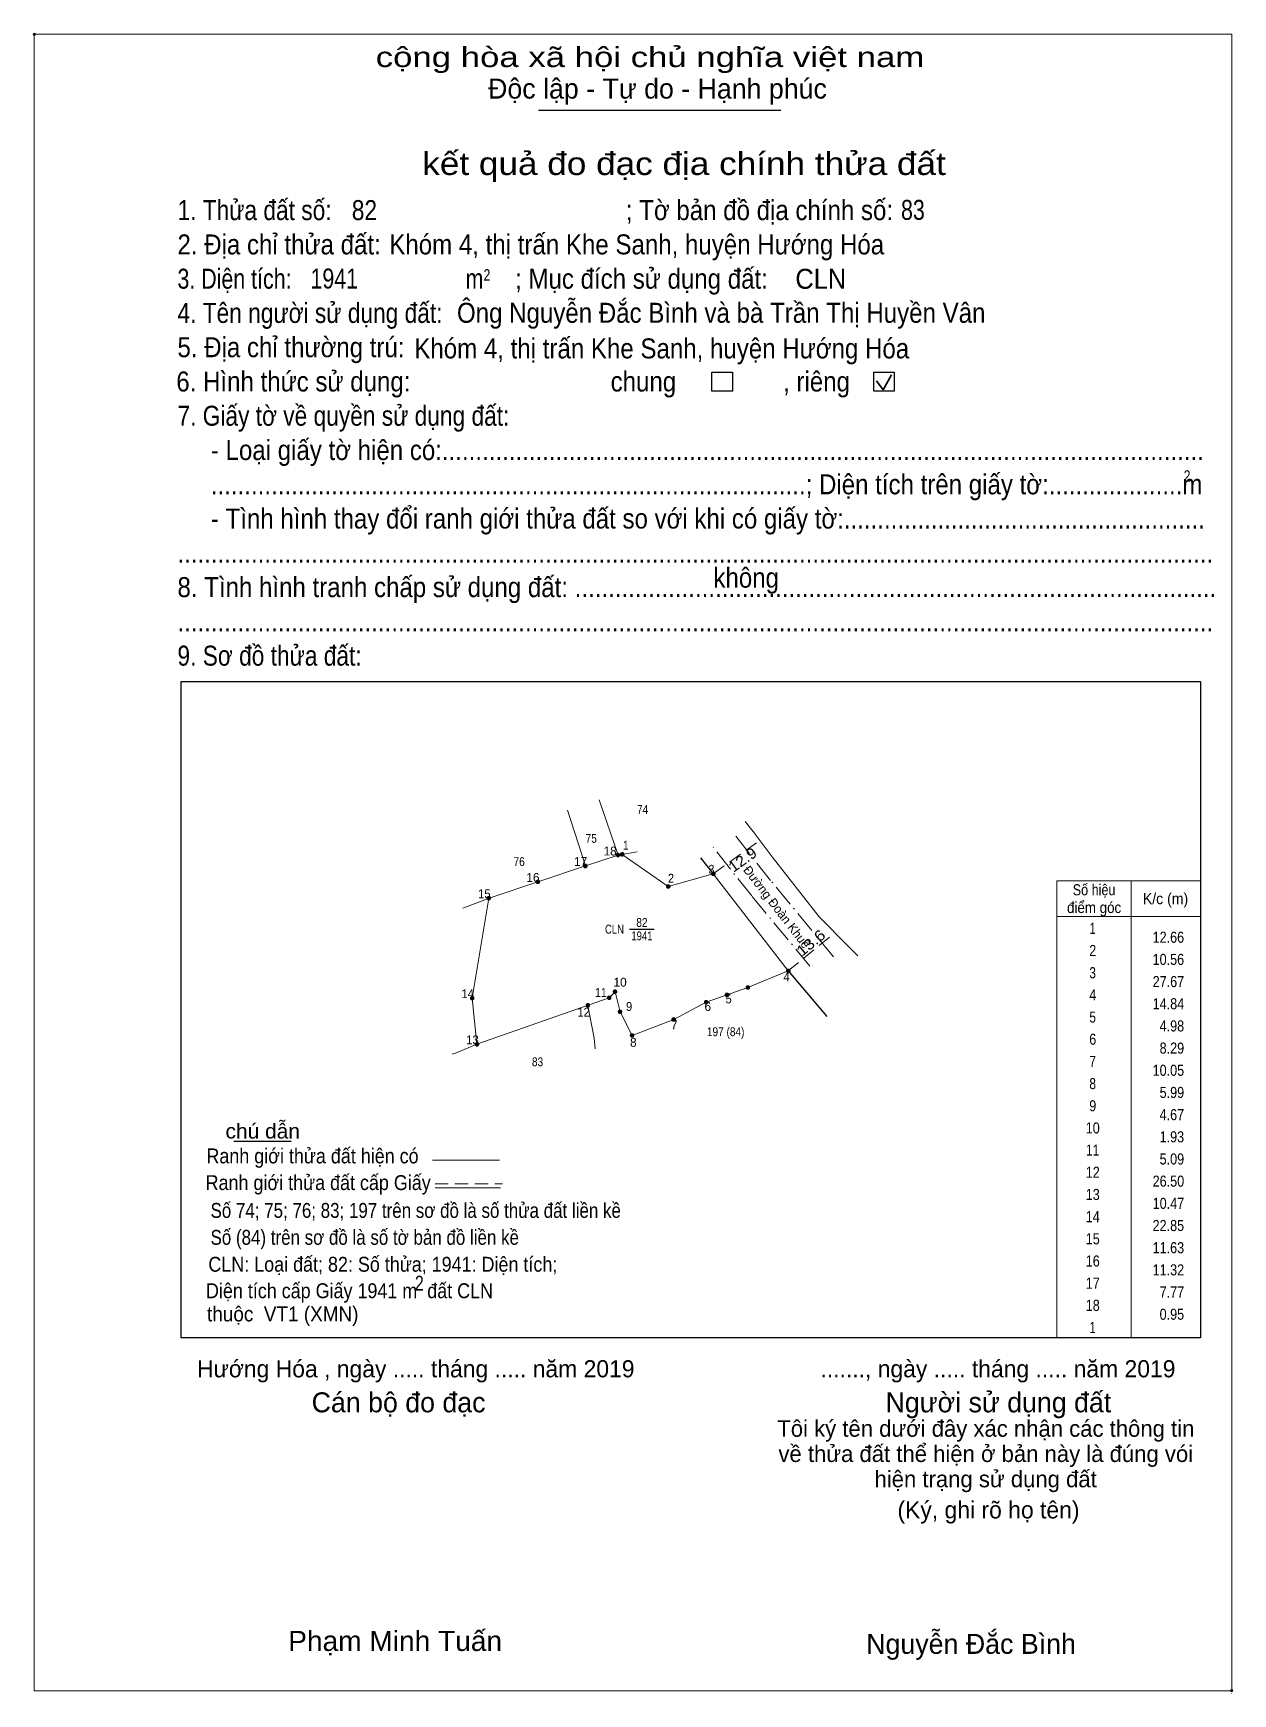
# Model space of a CAD drawing. Header units: metres. Extents: x 549906 to 550815, y 1837848 to 1838222.
# Drawn here: x 550544.1 to 550814.6, y 1837847.8 to 1838222.2 of the extents above; entities that cross this region are included whole.
import ezdxf
from ezdxf.enums import TextEntityAlignment as Align

# ---------------------------------------------------------------- set-up
doc = ezdxf.new("R2010")
doc.units = ezdxf.units.M
doc.header["$PDMODE"] = 32
doc.header["$PDSIZE"] = 0.5
doc.linetypes.add('DOT_DASHED', pattern=[7.7, 5, -1.2, 0.3, -1.2])
doc.linetypes.add('MEDIUM_DASHED', pattern=[4.5, 3, -1.5])
doc.layers.add('16', color=7, linetype='Continuous', lineweight=13)

msp = doc.modelspace()

# ---------------------------------------------------------------- texts
at = {"layer": '16'}
for s, height, width, p in [('cộng hòa xã hội chủ nghĩa việt nam', 4.507, 1.3, (550621.36, 1838214.54)), ('1. Thửa đất số:', 4.507, 0.85, (550576.65, 1838180.03)), ('82', 4.51, 0.85, (550615.96, 1838180.03)), ('; Tờ bản đồ địa chính số:', 4.507, 0.9, (550677.77, 1838180.03)), ('83', 4.51, 0.8, (550739.81, 1838180.09)), ('2. Địa chỉ thửa đất:', 4.507, 0.9, (550576.65, 1838172.3)), ('Khóm 4, thị trấn Khe Sanh, huyện Hướng Hóa', 4.51, 0.9, (550624.42, 1838172.3)), ('3. Diện tích:', 4.507, 0.8, (550576.65, 1838164.57)), ('; Mục đích sử dụng đất:', 4.507, 0.9, (550652.79, 1838164.57)), ('1941', 4.51, 0.8, (550606.65, 1838164.61)), ('m', 4.507, 0.8, (550641.62, 1838164.57)), ('2', 2.575, 0.8, (550645.67, 1838166.38)), ('CLN', 4.51, 0.95, (550715.99, 1838164.54)), ('4. Tên người sử dụng đất:', 4.507, 0.85, (550576.65, 1838156.85)), ('Ông Nguyễn Đắc Bình và bà Trần Thị Huyền Vân', 4.51, 0.9, (550639.68, 1838156.88)), ('5. Địa chỉ thường trú:', 4.507, 0.9, (550576.65, 1838149.12)), ('Khóm 4, thị trấn Khe Sanh, huyện Hướng Hóa', 4.51, 0.9, (550630.06, 1838148.85)), ('6. Hình thức sử dụng:', 4.507, 0.9, (550576.39, 1838141.39)), ('chung                , riêng', 4.507, 0.9, (550674.33, 1838141.39)), ('7. Giấy tờ về quyền sử dụng đất:', 4.507, 0.85, (550576.65, 1838133.67)), ('     - Loại giấy tờ hiện có:..................................................................................................................', 4.507, 0.9, (550576.65, 1838125.94)), ('     .........................................................................................; Diện tích trên giấy tờ:....................m', 4.507, 0.9, (550576.65, 1838118.21)), ('2', 2.575, 0.8, (550803.56, 1838121.05)), ('     - Tình hình thay đổi ranh giới thửa đất so với khi có giấy tờ:......................................................', 4.507, 0.9, (550576.65, 1838110.49)), ('...........................................................................................................................................................', 4.507, 0.9, (550576.65, 1838102.76)), ('không', 4.507, 0.9, (550697.51, 1838097.16)), ('8. Tình hình tranh chấp sử dụng đất: ................................................................................................', 4.507, 0.9, (550576.65, 1838095.03)), ('...........................................................................................................................................................', 4.507, 0.9, (550576.65, 1838087.31)), ('9. Sơ đồ thửa đất:', 4.507, 0.85, (550576.65, 1838079.58)), ('Số 74; 75; 76; 83; 197 trên sơ đồ là số thửa đất liền kề', 3.36, 0.85, (550584.11, 1837955.07)), ('Số (84) trên sơ đồ là số tờ bản đồ liền kề', 3.36, 0.85, (550584.11, 1837949)), ('CLN: Loại đất; 82: Số thửa; 1941: Diện tích;', 3.36, 0.9, (550583.62, 1837942.93)), ('Phạm Minh Tuấn', 4.51, 1.05, (550601.63, 1837857.43))]:
    msp.add_text(s, height=height, dxfattribs=dict(at, width=width)).set_placement(p)
for s, height, p in [('Độc lập - Tự do - Hạnh phúc', 4.507, (550646.7, 1838207.43)), ('Hướng Hóa , ngày ..... tháng ..... năm 2019', 3.86, (550581.06, 1837919.12)), ('......., ngày ..... tháng ..... năm 2019', 3.86, (550721.65, 1837919.12)), ('Cán bộ đo đạc', 4.507, (550606.91, 1837911.23)), ('Người sử dụng đất', 4.507, (550736.33, 1837911.23)), ('(Ký, ghi rõ họ tên)', 3.863, (550739.01, 1837887.31)), ('Nguyễn Đắc Bình', 4.51, (550731.97, 1837856.77))]:
    msp.add_text(s, height=height, dxfattribs=at).set_placement(p)
for s, height, width, p in [('kết quả đo đạc địa chính thửa đất', 5.151, 1.15, (550690.885, 1838190.2)), ('74', 2, 0.85, (550681.54, 1838046.16)), ('75', 2, 0.85, (550669.96, 1838039.64)), ('76', 2, 0.85, (550653.705, 1838034.39)), ('Số hiệu', 2.5, 0.85, (550783.35, 1838027.8)), ('K/c (m)', 2.5, 0.95, (550799.46, 1838025.8)), ('điểm góc', 2.5, 0.9, (550783.355, 1838023.8)), ('1941', 2, 0.8, (550681.385, 1838017.66)), ('82', 2, 0.85, (550681.39, 1838020.68)), (' 1', 2.5, 0.75, (550782.655, 1838019.1)), (' 2', 2.5, 0.85, (550782.655, 1838014.1)), (' 3', 2.5, 0.8, (550782.655, 1838009.1)), (' 4', 2.5, 0.85, (550782.655, 1838004.1)), (' 5', 2.5, 0.8, (550782.655, 1837999.1)), ('197 (84)', 2, 0.85, (550700.27, 1837996.04)), (' 6', 2.5, 0.85, (550782.655, 1837994.1)), ('83', 2, 0.85, (550657.85, 1837989.26)), (' 7', 2.5, 0.8, (550782.66, 1837989.1)), (' 8', 2.5, 0.8, (550782.66, 1837984.1)), (' 9', 2.5, 0.85, (550782.655, 1837979.1)), ('chú dẫn', 3.36, 1.05, (550595.88, 1837972.96)), (' 10', 2.5, 0.85, (550782.655, 1837974.1)), ('Ranh giới thửa đất hiện có ', 3.36, 0.9, (550607.665, 1837967.36)), (' 11', 2.5, 0.8, (550782.655, 1837969.1)), ('Ranh giới thửa đất cấp Giấy', 3.36, 0.9, (550608.38, 1837961.34)), (' 12', 2.5, 0.85, (550782.655, 1837964.1)), (' 13', 2.5, 0.85, (550782.655, 1837959.1)), (' 14', 2.5, 0.85, (550782.655, 1837954.1)), (' 15', 2.5, 0.85, (550782.655, 1837949.1)), (' 16', 2.5, 0.85, (550782.655, 1837944.1)), ('2', 3.36, 0.8, (550631.19, 1837938.67)), (' 17', 2.5, 0.85, (550782.655, 1837939.1)), ('Diện tích cấp Giấy 1941 m  đất CLN', 3.36, 0.9, (550615.445, 1837936.96)), ('thuộc  VT1 (XMN)', 3.36, 0.95, (550600.395, 1837931.73)), (' 18', 2.5, 0.85, (550782.655, 1837934.1)), (' 1', 2.5, 0.75, (550782.655, 1837929.1)), ('.', 1.288, 0.85, (550814.32, 1837847.77))]:
    msp.add_text(s, height=height, dxfattribs=dict(at, width=width)).set_placement(p, align=Align.CENTER)
for s, p in [(' 18', (550675.71, 1838036.78)), (' 17', (550669.05, 1838034.41)), (' 16', (550658.3, 1838030.83)), (' 10', (550677.95, 1838007.21)), (' 6', (550696.99, 1838001.74)), (' 7', (550689.42, 1837997.61)), (' 8', (550680.2, 1837993.65))]:
    msp.add_text(s, height=2, dxfattribs=at).set_placement(p, align=Align.RIGHT)
for s, height, width, p in [(' 1', 2, 0.85, (550678.39, 1838038.09)), (' 3', 2, 0.9, (550697.73, 1838032.66)), (' 2', 2, 0.9, (550688.61, 1838030.66)), (' 15', 2, 0.95, (550647.26, 1838027.15)), ('CLN ', 2, 0.8, (550677.93, 1838019.17)), ('12.66', 2.5, 0.85, (550803.66, 1838017.1)), ('10.56', 2.5, 0.85, (550803.66, 1838012.1)), (' 4', 2, 0.95, (550714.7, 1838008.41)), ('27.67', 2.5, 0.85, (550803.67, 1838007.1)), (' 14', 2, 0.95, (550643.5, 1838004.61)), (' 11', 2, 0.9, (550673.46, 1838004.88)), (' 5', 2, 0.95, (550701.64, 1838003.44)), ('14.84', 2.5, 0.85, (550803.67, 1838002.1)), (' 12', 2, 0.95, (550669.65, 1838000.47)), (' 9', 2, 0.95, (550679.2, 1838001.74)), ('4.98', 2.5, 0.85, (550803.66, 1837997.1)), (' 13', 2, 0.95, (550644.59, 1837994.2)), ('8.29', 2.5, 0.85, (550803.66, 1837992.1)), ('10.05', 2.5, 0.85, (550803.66, 1837987.1)), ('5.99', 2.5, 0.85, (550803.66, 1837982.1)), ('4.67', 2.5, 0.85, (550803.66, 1837977.1)), ('1.93', 2.5, 0.85, (550803.66, 1837972.1)), ('5.09', 2.5, 0.85, (550803.66, 1837967.1)), ('26.50', 2.5, 0.85, (550803.67, 1837962.1)), ('10.47', 2.5, 0.85, (550803.67, 1837957.1)), ('22.85', 2.5, 0.85, (550803.66, 1837952.1)), ('11.63', 2.5, 0.85, (550803.66, 1837947.1)), ('11.32', 2.5, 0.85, (550803.66, 1837942.1)), ('7.77', 2.5, 0.85, (550803.66, 1837937.1)), ('0.95', 2.5, 0.85, (550803.66, 1837932.1))]:
    msp.add_text(s, height=height, dxfattribs=dict(at, width=width)).set_placement(p, align=Align.RIGHT)
for s, rotation, width, p in [('12.9', 35.713, 1.1, (550704.79, 1838034.837)), ('13.6', 39.482, 1.15, (550720.247, 1838016.165))]:
    msp.add_text(s, height=2.4, rotation=rotation, dxfattribs=dict(at, width=width)).set_placement(p, align=Align.CENTER)
msp.add_text('Đường Đoàn Khuê', height=2, rotation=307.644, dxfattribs=at).set_placement((550711.006, 1838024.551), align=Align.CENTER)
for s, p in [('Tôi ký tên dưới đây xác nhận các thông tin', (550758.94, 1837905.72)), ('về thửa đất thể hiện ở bản này là đúng vói', (550758.925, 1837900.03)), ('hiện trạng sử dụng đất', (550758.895, 1837894.33))]:
    msp.add_text(s, height=3.723, dxfattribs=at).set_placement(p, align=Align.CENTER)

# ---------------------------------------------------------------- hatches: boundary and pattern name
at = {"layer": '16'}
for points in [[(550669.03, 1838034.41, 1), (550668.23, 1838034.41, 1)], [(550676.4, 1838036.87, 1), (550675.6, 1838036.87, 1)], [(550677.34, 1838037.03, 1), (550676.54, 1838037.03, 1)], [(550658.29, 1838030.83, 1), (550657.49, 1838030.83, 1)], [(550697.89, 1838032.66, 1), (550697.09, 1838032.66, 1)], [(550647.26, 1838027.15, 1), (550646.46, 1838027.15, 1)], [(550687.73, 1838029.79, 1), (550686.93, 1838029.79, 1)], [(550714.79, 1838010.75, 1), (550713.99, 1838010.75, 1)], [(550643.5, 1838004.61, 1), (550642.7, 1838004.61, 1)], [(550674.39, 1838004.68, 1), (550673.59, 1838004.68, 1)], [(550675.73, 1838006.07, 1), (550674.93, 1838006.07, 1)], [(550700.97, 1838005.35, 1), (550700.17, 1838005.35, 1)], [(550705.67, 1838007.01, 1), (550704.87, 1838007.01, 1)], [(550669.59, 1838002.99, 1), (550668.79, 1838002.99, 1)], [(550676.85, 1838001.54, 1), (550676.05, 1838001.54, 1)], [(550696.27, 1838003.69, 1), (550695.47, 1838003.69, 1)], [(550688.95, 1837999.8, 1), (550688.15, 1837999.8, 1)], [(550644.59, 1837994.2, 1), (550643.79, 1837994.2, 1)], [(550679.57, 1837996.2, 1), (550678.77, 1837996.2, 1)]]:
    msp.add_hatch(color=256, dxfattribs=at).paths.add_polyline_path(points)

# ---------------------------------------------------------------- linework, layer by layer
at = {"layer": '16', "lineweight": 25}
for p, q in [((550658.09, 1838204.8), (550712.7, 1838204.8)), ((550577.48, 1838076.01), (550807.35, 1838076.01)), ((550807.35, 1838076.01), (550807.35, 1837928.05)), ((550694.58, 1838036.23), (550697.49, 1838032.66)), ((550678.61, 1838020.17), (550684.17, 1838020.17)), ((550714.39, 1838010.75), (550723.06, 1838000.5)), ((550602.31, 1837972.29), (550589.37, 1837972.29))]:
    msp.add_line(p, q, dxfattribs=at)
at = {"layer": '16', "lineweight": 35}
for p, q in [((550734.25, 1838143.76), (550735.79, 1838141.76)), ((550735.79, 1838141.76), (550737.66, 1838145.11))]:
    msp.add_line(p, q, dxfattribs=at)
at = {"layer": '16'}
for p, q in [((550664.58, 1838047.01), (550668.63, 1838034.41)), ((550671.78, 1838049.31), (550676, 1838036.87)), ((550704.7, 1838044.47), (550706.46, 1838042.15)), ((550668.63, 1838034.41), (550676, 1838036.87)), ((550680.34, 1838037.63), (550676, 1838036.87)), ((550697.49, 1838032.66), (550714.39, 1838010.75)), ((550791.75, 1838031.05), (550791.75, 1837928.05)), ((550791.75, 1838031.05), (550791.75, 1837928.05)), ((550807.35, 1838031.05), (550807.35, 1837928.05)), ((550727.97, 1838016.29), (550730.05, 1838014.18)), ((550644.19, 1837994.2), (550673.99, 1838004.68)), ((550676.45, 1838001.54), (550679.17, 1837996.2)), ((550634.17, 1837968.11), (550649.24, 1837968.11)), ((550634.73, 1837961.84), (550649.49, 1837961.84))]:
    msp.add_line(p, q, dxfattribs=at)
at = {"layer": '16', "linetype": 'MEDIUM_DASHED'}
for p, q in [((550697.49, 1838032.66), (550707.95, 1838040.18)), ((550714.39, 1838010.75), (550724.89, 1838019.4)), ((550634.73, 1837962.74), (550649.96, 1837962.74))]:
    msp.add_line(p, q, dxfattribs=at)
at = {"layer": '16'}
msp.add_lwpolyline([(550544.37, 1838221.92), (550814.38, 1838221.92), (550814.38, 1837848.46), (550544.37, 1837848.46)], close=True, dxfattribs=at)
at = {"layer": '16', "lineweight": 25}
for points in [[(550697.16, 1838145.75), (550701.8, 1838145.75), (550701.8, 1838141.43), (550697.16, 1838141.43)], [(550733.65, 1838145.75), (550738.29, 1838145.75), (550738.29, 1838141.43), (550733.65, 1838141.43)]]:
    msp.add_lwpolyline(points, close=True, dxfattribs=at)
msp.add_lwpolyline([(550807.35, 1837928.05), (550577.48, 1837928.05), (550577.48, 1838076.01)], dxfattribs=at)
at = {"layer": '16'}
for points in [[(550727.97, 1838016.29), (550721.38, 1838022.95), (550710.78, 1838036.45), (550706.46, 1838042.15)], [(550697.49, 1838032.66), (550687.33, 1838029.79), (550676.94, 1838037.03)], [(550641.03, 1838024.89), (550647.16, 1838027.25), (550668.63, 1838034.41)], [(550774.95, 1837928.05), (550774.95, 1838031.05), (550791.75, 1838031.05), (550807.35, 1838031.05)], [(550646.86, 1838027.15), (550643.1, 1838004.61), (550644.19, 1837994.2)], [(550774.95, 1838023.05), (550791.75, 1838023.05), (550807.35, 1838023.05)], [(550679.17, 1837996.2), (550688.55, 1837999.8), (550695.87, 1838003.69), (550705.27, 1838007.01), (550714.39, 1838010.75)], [(550676.45, 1838001.54), (550675.33, 1838006.07), (550673.99, 1838004.68)], [(550669.19, 1838002.99), (550670.62, 1837995.6), (550670.86, 1837993.15)], [(550644.19, 1837994.2), (550639.34, 1837992.22), (550638.58, 1837991.99)], [(550807.35, 1837928.05), (550791.75, 1837928.05), (550774.95, 1837928.05)]]:
    msp.add_lwpolyline(points, dxfattribs=at)
at = {"layer": '16', "linetype": 'DOT_DASHED'}
for points in [[(550719.27, 1838011.83), (550706.14, 1838027.66), (550697.42, 1838038.65)], [(550724.62, 1838013.92), (550710.41, 1838031.14), (550702.15, 1838041.62)]]:
    msp.add_lwpolyline(points, dxfattribs=at)
at = {"layer": '16', "linetype": 'MEDIUM_DASHED'}
for centre in [(550668.63, 1838034.41), (550676, 1838036.87), (550676.94, 1838037.03), (550657.89, 1838030.83), (550697.49, 1838032.66), (550646.86, 1838027.15), (550687.33, 1838029.79), (550714.39, 1838010.75), (550643.1, 1838004.61), (550673.99, 1838004.68), (550675.33, 1838006.07), (550700.57, 1838005.35), (550705.27, 1838007.01), (550669.19, 1838002.99), (550676.45, 1838001.54), (550695.87, 1838003.69), (550688.55, 1837999.8), (550644.19, 1837994.2), (550679.17, 1837996.2)]:
    msp.add_circle(centre, 0.4, dxfattribs=at)
at = {"layer": '16'}
for p in [(550544.37, 1838221.92), (550814.38, 1837848.46)]:
    msp.add_point(p, dxfattribs=at)

msp.set_redraw_order([(e.dxf.handle, doc.entitydb.next_handle()) for e in msp.query("TEXT MTEXT ATTDEF DIMENSION ARC_DIMENSION")])  # texts and dimensions are drawn at this point

doc.saveas('drawing.dxf')
